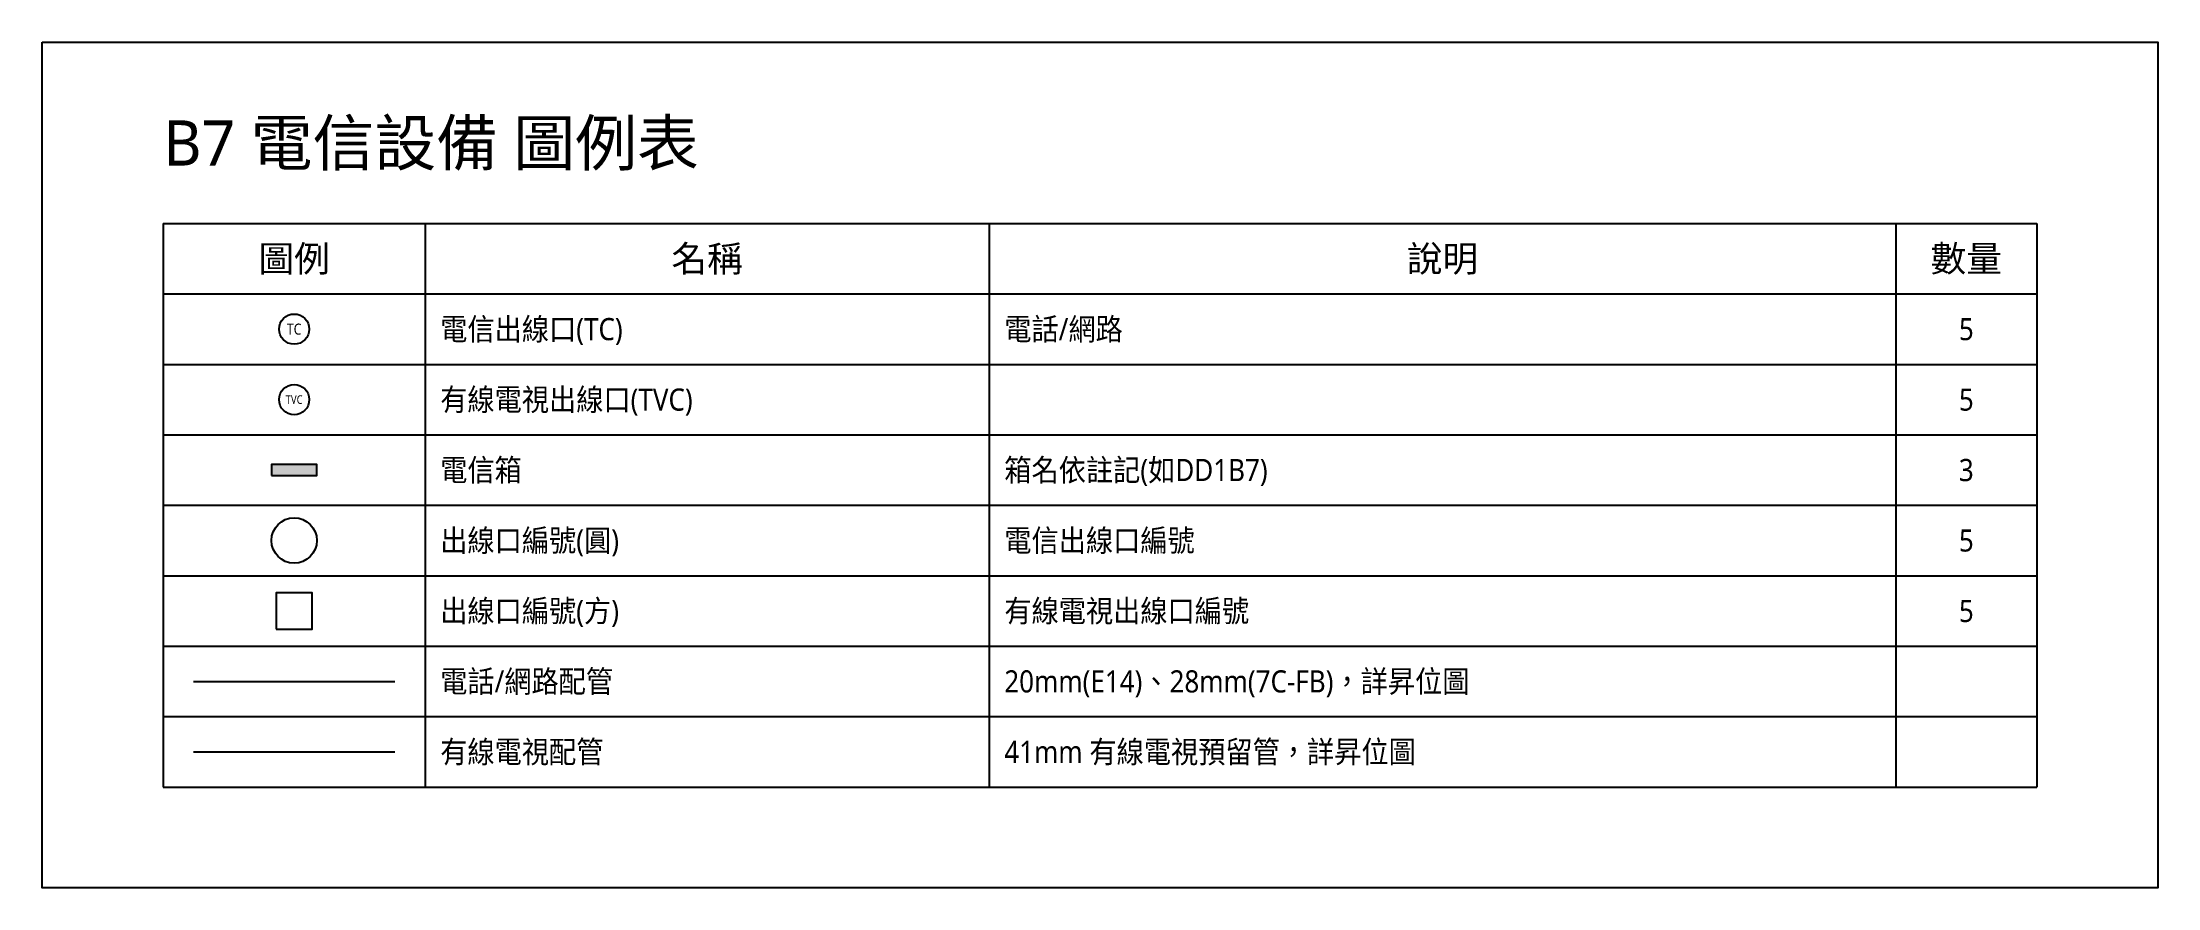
# Model space of a CAD drawing. Header units: centimetres. Extents: x 0 to 11300, y -1260 to 204.
# Drawn here: x 4600 to 6700, y -840 to 0 of the extents above; entities that cross this region are included whole.
import ezdxf
from ezdxf.enums import TextEntityAlignment as Align

# ---------------------------------------------------------------- set-up
doc = ezdxf.new("R2010")
doc.units = ezdxf.units.CM
doc.header["$LTSCALE"] = 20
for name, color, linetype in [('A-圖例', 7, 'Continuous'), ('T-有線電視', 2, 'Continuous'), ('T-註記', 6, 'Continuous'), ('T-配管-有線電視', 1, 'Continuous'), ('T-配管-電話網路', 3, 'Continuous'), ('T-電信', 4, 'Continuous'), ('T-電信箱', 4, 'Continuous')]:
    doc.layers.add(name, color=color, linetype=linetype)
doc.styles.add('CHT', font='msjh.ttc')

msp = doc.modelspace()

# ---------------------------------------------------------------- texts
at = {"layer": 'A-圖例', "style": 'CHT'}
msp.add_text('B7 電信設備 圖例表', height=45, dxfattribs=at).set_placement((4720, -100), align=Align.MIDDLE_LEFT)
for s, p in [('圖例', (4850, -215)), ('名稱', (5260, -215)), ('說明', (5990, -215)), ('數量', (6510, -215))]:
    msp.add_text(s, height=26, dxfattribs=at).set_placement(p, align=Align.MIDDLE_CENTER)
at = {"layer": 'A-圖例', "style": 'CHT', "width": 0.9}
for s, p in [('電信出線口(TC)', (4995, -285)), ('電話/網路', (5555, -285)), ('有線電視出線口(TVC)', (4995, -355)), ('電信箱', (4995, -425)), ('箱名依註記(如DD1B7)', (5555, -425)), ('出線口編號(圓)', (4995, -495)), ('電信出線口編號', (5555, -495)), ('出線口編號(方)', (4995, -565)), ('有線電視出線口編號', (5555, -565)), ('電話/網路配管', (4995, -635)), ('20mm(E14)、28mm(7C-FB)，詳昇位圖', (5555, -635)), ('有線電視配管', (4995, -705)), ('41mm 有線電視預留管，詳昇位圖', (5555, -705))]:
    msp.add_text(s, height=22, dxfattribs=at).set_placement(p, align=Align.MIDDLE_LEFT)
for s, p in [('5', (6510, -285)), ('5', (6510, -355)), ('3', (6510, -425)), ('5', (6510, -495)), ('5', (6510, -565))]:
    msp.add_text(s, height=22, dxfattribs=at).set_placement(p, align=Align.MIDDLE_CENTER)

# ---------------------------------------------------------------- blocks, each defined once
blk = doc.blocks.new('T_TC')
blk.add_circle((0, 0), 15)
at = {"style": 'CHT', "width": 0.85}
blk.add_text('TC', height=11, dxfattribs=at).set_placement((0, 0), align=Align.MIDDLE_CENTER)
blk = doc.blocks.new('T_TV')
blk.add_circle((0, 0), 15)
at = {"style": 'CHT', "width": 0.85}
blk.add_text('TVC', height=8.5, dxfattribs=at).set_placement((0, 0), align=Align.MIDDLE_CENTER)
blk = doc.blocks.new('T_BOX')
h = blk.add_hatch(color=256)
h.dxf.hatch_style = 1
h.paths.add_polyline_path([(-22.5, -5.5), (22.5, -5.5), (22.5, 5.5), (-22.5, 5.5)])
blk.add_lwpolyline([(-22.5, -5.5), (22.5, -5.5), (22.5, 5.5), (-22.5, 5.5)], close=True)
blk = doc.blocks.new('E_CKT')
blk.add_circle((0, 0), 22.5)
at = {"style": 'CHT', "width": 0.85}
blk.add_attdef('NO', text='', height=22, dxfattribs=at).set_placement((0, 0), align=Align.MIDDLE_CENTER)
blk = doc.blocks.new('T_NO')
blk.add_lwpolyline([(-18, -18), (18, -18), (18, 18), (-18, 18)], close=True)
at = {"style": 'CHT', "width": 0.85}
blk.add_attdef('NO', text='', height=22, dxfattribs=at).set_placement((0, 0), align=Align.MIDDLE_CENTER)

# ---------------------------------------------------------------- linework, layer by layer
at = {"layer": 'A-圖例'}
for p, q in [((4720, -180), (6580, -180)), ((4720, -180), (4720, -740)), ((4980, -180), (4980, -740)), ((5540, -180), (5540, -740)), ((6440, -180), (6440, -740)), ((6580, -180), (6580, -740)), ((4720, -250), (6580, -250)), ((4720, -320), (6580, -320)), ((4720, -390), (6580, -390)), ((4720, -460), (6580, -460)), ((4720, -530), (6580, -530)), ((4720, -600), (6580, -600)), ((4720, -670), (6580, -670)), ((4720, -740), (6580, -740))]:
    msp.add_line(p, q, dxfattribs=at)
msp.add_lwpolyline([(4600, 0), (6700, 0), (6700, -840), (4600, -840)], close=True, dxfattribs=at)
at = {"layer": 'T-配管-有線電視'}
msp.add_line((4750, -705), (4950, -705), dxfattribs=at)
at = {"layer": 'T-配管-電話網路'}
msp.add_line((4750, -635), (4950, -635), dxfattribs=at)

# ---------------------------------------------------------------- block references
at = {"layer": 'T-有線電視'}
msp.add_blockref('T_TV', (4850, -355), dxfattribs=at)
at = {"layer": 'T-註記'}
for name, p in [('E_CKT', (4850, -495)), ('T_NO', (4850, -565))]:
    msp.add_blockref(name, p, dxfattribs=at)
at = {"layer": 'T-電信'}
msp.add_blockref('T_TC', (4850, -285), dxfattribs=at)
at = {"layer": 'T-電信箱'}
msp.add_blockref('T_BOX', (4850, -425), dxfattribs=at)

msp.set_redraw_order([(e.dxf.handle, doc.entitydb.next_handle()) for e in msp.query("TEXT MTEXT ATTDEF DIMENSION ARC_DIMENSION")])  # texts and dimensions are drawn at this point

doc.saveas('drawing.dxf')
